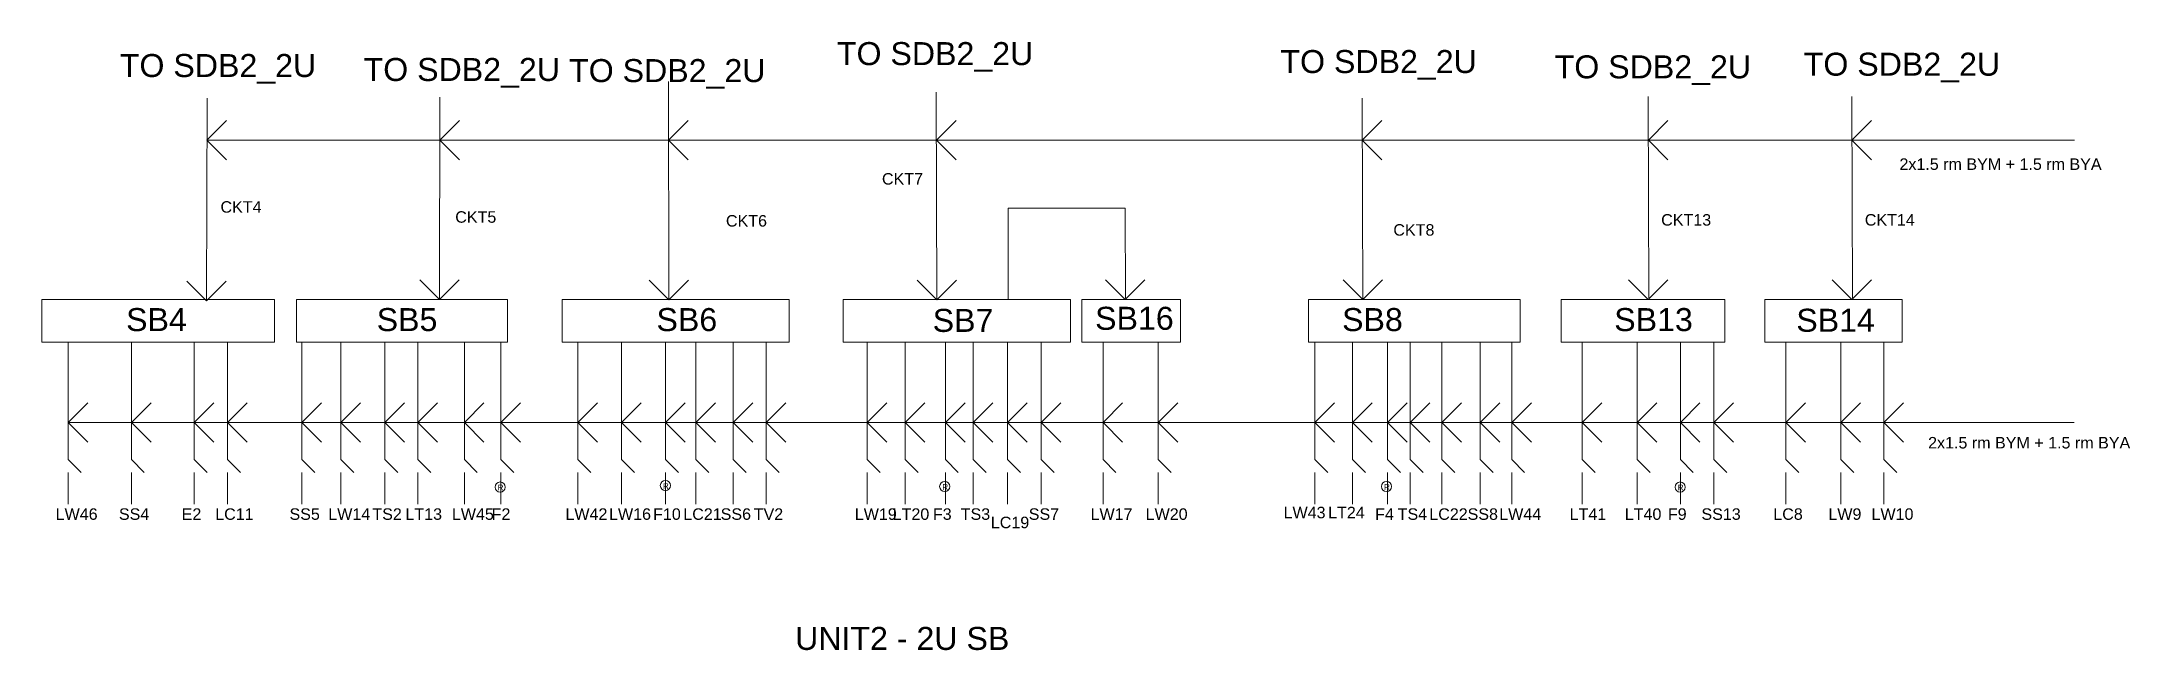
# Model space of a CAD drawing. Header units: inches. Extents: x 685 to 11694, y 256 to 9873.
# Drawn here: x 4784 to 6963, y 4913 to 5548 of the extents above; entities that cross this region are included whole.
import ezdxf

# ---------------------------------------------------------------- set-up
doc = ezdxf.new("R2010")
doc.units = ezdxf.units.IN
doc.header["$MEASUREMENT"] = 0
doc.layers.add('6.Circuits', color=255, linetype='Continuous', lineweight=15)
doc.styles.add('Text 1', font='arial.ttf', dxfattribs={"height": 6})

msp = doc.modelspace()

# ---------------------------------------------------------------- texts
at = {"layer": '6.Circuits', "attachment_point": 1, "style": 'Text 1'}
for s, width, heights, insert, char_height in [('{\\fArial Baltic|b0|i0|c186|p34;TO SDB}2{\\fArial Baltic|b0|i0|c186|p34;_2U}', 202.9412464, [50.68478], (5613.35926, 5547.63738), 24), ('{\\fArial Baltic|b0|i0|c186|p34;TO SDB}2{\\fArial Baltic|b0|i0|c186|p34;_2U}', 202.9412464, [50.68478], (6076.21542, 5539.34801), 24), ('{\\fArial Baltic|b0|i0|c186|p34;TO SDB}2{\\fArial Baltic|b0|i0|c186|p34;_2U}', 202.9412464, [50.68478], (6622.35668, 5536.58506), 24), ('{\\fArial Baltic|b0|i0|c186|p34;TO SDB}2{\\fArial Baltic|b0|i0|c186|p34;_2U}', 202.9412464, [50.68478], (4865.02603, 5535.20349), 24), ('{\\fArial Baltic|b0|i0|c186|p34;TO SDB}2{\\fArial Baltic|b0|i0|c186|p34;_2U}', 202.9412464, [50.68478], (5119.43087, 5531.05881), 24), ('{\\fArial Baltic|b0|i0|c186|p34;TO SDB}2{\\fArial Baltic|b0|i0|c186|p34;_2U}', 202.9412464, [50.68478], (5333.85926, 5529.90803), 24), ('{\\fArial Baltic|b0|i0|c186|p34;TO SDB}2{\\fArial Baltic|b0|i0|c186|p34;_2U}', 202.9412464, [50.68478], (6362.42104, 5533.82193), 24), ('{\\fArial Baltic|b0|i0|c186|p34;CKT}7', 30.6351565, [12.41746], (5660.37489, 5410.88086), 12), ('2x1.5 rm BYM + 1.5 rm BYA', 234.9454297, [37.98024], (6722.20821, 5426.2616), 12), ('{\\fArial|b0|i0|c186|p34;CKT}4', 14.5, [0], (4970.06185, 5381.60831), 12), ('{\\fArial|b0|i0|c186|p34;CKT}5', 14.5, [0], (5215.06185, 5371.10831), 12), ('{\\fArial Baltic|b0|i0|c186|p34;CKT}6', 30.6351565, [12.41746], (5497.56186, 5367.10831), 12), ('{\\fArial|b0|i0|c186|p34;CKT\\fArial Baltic|b0|i0|c186|p34;1}3', 14.5, [0], (6473.56186, 5368.09967), 12), ('{\\fArial|b0|i0|c186|p34;CKT\\fArial Baltic|b0|i0|c186|p34;1}4', 14.5, [0], (6686.06186, 5368.09967), 12), ('{\\fArial Baltic|b0|i0|c186|p34;CKT}8', 14.5, [0], (6194.06186, 5357.60831), 12), ('{\\fArial|b0|i0|c186|p34;SB}4', 14.5, [0], (4871.56185, 5270.01713), 24), ('{\\fArial|b0|i0|c186|p34;SB}5', 14.5, [0], (5133.06185, 5270.01733), 24), ('{\\fArial|b0|i0|c186|p34;SB}6', 14.5, [0], (5425.06186, 5270.01759), 24), ('{\\fArial|b0|i0|c186|p34;SB}7', 14.5, [0], (5713.30969, 5269.17647), 24), ('{\\fArial|b0|i0|c186|p34;SB1}6', 14.5, [0], (5882.81301, 5271.37147), 24), ('{\\fArial|b0|i0|c186|p34;SB}8', 14.5, [0], (6140.56186, 5270.02578), 24), ('{\\fArial|b0|i0|c186|p34;SB\\fArial|b0|i0|c186|p34;1}3', 14.5, [0], (6424.56186, 5270.02578), 24), ('{\\fArial|b0|i0|c186|p34;SB1}4', 14.5, [0], (6614.56699, 5269.32339), 24), ('2x1.5 rm BYM + 1.5 rm BYA', 234.9454297, [37.98024], (6752.10165, 5135.49787), 12), ('R', 5.5, [0], (5259.36517, 5085.75837), 6), ('R', 5.5, [0], (5431.86517, 5087.25837), 6), ('R', 5.5, [0], (5723.36517, 5086.25837), 6), ('R', 5.5, [0], (6184.36517, 5086.25837), 6), ('R', 5.5, [0], (6490.86517, 5085.75837), 6), ('{\\fArial|b0|i0|c186|p34;L\\fArial|b0|i0|c0|p34;W}46', 14.5, [0], (4798.06185, 5061.01713), 12), ('{\\fArial|b0|i0|c186|p34;SS}4', 14.5, [0], (4864.06185, 5061.01713), 12), ('{\\fArial|b0|i0|c186|p34;E}2', 14.5, [12.40928], (4929.56078, 5061.01713), 12), ('{\\fArial|b0|i0|c186|p34;LC\\fArial|b0|i0|c0|p34;1\\fArial|b0|i0|c186|p34;1}', 14.5, [0], (4964.56185, 5061.01713), 12), ('S{\\fArial|b0|i0|c186|p34;S\\fArial|b0|i0|c0|p34;5}', 14.5, [0], (5042.06078, 5061.01713), 12), ('{\\fArial|b0|i0|c186|p34;L\\fArial|b0|i0|c186|p34;W\\fArial|b0|i0|c0|p34;14}', 14.5, [0], (5082.56185, 5061.01713), 12), ('{\\fArial|b0|i0|c186|p34;TS}2', 14.5, [0], (5128.56078, 5061.01713), 12), ('{\\fArial|b0|i0|c186|p34;LT\\fArial|b0|i0|c186|p34;1}3', 14.5, [0], (5163.06185, 5061.01713), 12), ('{\\fArial|b0|i0|c186|p34;L\\fArial|b0|i0|c0|p34;W45}', 14.5, [0], (5211.56185, 5061.01713), 12), ('{\\fArial|b0|i0|c186|p34;F}2', 14.5, [0], (5253.06186, 5061.01713), 12), ('{\\fArial|b0|i0|c186|p34;L\\fArial|b0|i0|c186|p34;W\\fArial|b0|i0|c0|p34;42}', 14.5, [0], (5330.06186, 5061.01713), 12), ('{\\fArial|b0|i0|c186|p34;L\\fArial|b0|i0|c186|p34;W\\fArial|b0|i0|c0|p34;16}', 14.5, [0], (5375.56186, 5061.01713), 12), ('{\\fArial|b0|i0|c186|p34;F1}0', 14.5, [0], (5421.56078, 5061.01713), 12), ('{\\fArial|b0|i0|c186|p34;LC\\fArial|b0|i0|c0|p34;2\\fArial|b0|i0|c186|p34;1}', 14.5, [0], (5453.06186, 5061.01713), 12), ('{\\fArial|b0|i0|c0|p34;SS6}', 14.5, [0], (5492.06186, 5061.01713), 12), ('{\\fArial|b0|i0|c0|p34;TV2}', 14.5, [0], (5526.56186, 5061.01713), 12), ('{\\fArial|b0|i0|c186|p34;L\\fArial|b0|i0|c0|p34;W19}', 14.5, [0], (5632.06186, 5061.01713), 12), ('{\\fArial|b0|i0|c186|p34;LT\\fArial|b0|i0|c0|p34;20}', 14.5, [0], (5671.56186, 5061.01713), 12), ('{\\fArial|b0|i0|c186|p34;F}3', 14.5, [0], (5713.56078, 5061.01713), 12), ('{\\fArial|b0|i0|c186|p34;TS}3', 14.5, [0], (5742.56078, 5061.01713), 12), ('{\\fArial|b0|i0|c0|p34;SS7}', 14.5, [0], (5813.56186, 5061.01713), 12), ('{\\fArial|b0|i0|c186|p34;L\\fArial|b0|i0|c0|p34;W17}', 14.5, [0], (5878.06186, 5061.01713), 12), ('{\\fArial|b0|i0|c186|p34;L\\fArial|b0|i0|c0|p34;W20}', 14.5, [0], (5935.56186, 5061.01713), 12), ('{\\fArial|b0|i0|c186|p34;L\\fArial|b0|i0|c0|p34;W43}', 14.5, [0], (6079.51776, 5062.62224), 12), ('{\\fArial|b0|i0|c186|p34;L\\fArial|b0|i0|c0|p34;T24}', 14.5, [0], (6125.97856, 5062.62218), 12), ('{\\fArial|b0|i0|c186|p34;F}4', 14.5, [0], (6175.06078, 5061.01713), 12), ('{\\fArial|b0|i0|c186|p34;TS}4', 14.5, [0], (6198.56078, 5061.01713), 12), ('{\\fArial|b0|i0|c186|p34;LC\\fArial|b0|i0|c0|p34;22}', 14.5, [0], (6231.56186, 5061.01713), 12), ('{\\fArial|b0|i0|c0|p34;SS8}', 14.5, [0], (6271.56186, 5061.01713), 12), ('{\\fArial|b0|i0|c0|p34;LW44}', 14.5, [0], (6304.56186, 5061.01713), 12), ('{\\fArial|b0|i0|c186|p34;LT}41', 14.5, [0], (6378.06186, 5061.01713), 12), ('{\\fArial|b0|i0|c186|p34;LT}40', 14.5, [0], (6435.56186, 5061.01713), 12), ('{\\fArial|b0|i0|c186|p34;F}9', 14.5, [0], (6480.56078, 5061.01713), 12), ('{\\fArial|b0|i0|c0|p34;SS13}', 14.5, [0], (6515.56186, 5061.01713), 12), ('{\\fArial|b0|i0|c186|p34;L\\fArial|b0|i0|c0|p34;C8}', 14.5, [0], (6590.56186, 5061.01713), 12), ('{\\fArial|b0|i0|c186|p34;L\\fArial|b0|i0|c0|p34;W9}', 14.5, [0], (6648.06186, 5061.01713), 12), ('{\\fArial|b0|i0|c0|p34;LW10}', 14.5, [0], (6693.06078, 5061.01713), 12), ('{\\fArial|b0|i0|c186|p34;LC\\fArial|b0|i0|c0|p34;19}', 14.5, [0], (5774.00021, 5052.28092), 12), ('{\\fArial Baltic|b0|i0|c186|p34;UNIT}2{\\fArial Baltic|b0|i0|c186|p34; - 2U SB}', 247.1568428, [55.99744], (5569.72951, 4937.25229), 24)]:
    msp.add_mtext_dynamic_manual_height_columns(s, width=width, gutter_width=30, heights=heights, dxfattribs=dict(at, insert=insert, char_height=char_height))

# ---------------------------------------------------------------- linework, layer by layer
at = {"layer": '6.Circuits'}
for p, q in [((5438.06186, 5279.01759), (5437.56186, 5506.59967)), ((5717.56186, 5279.01759), (5717.06186, 5495.43396)), ((4955.56078, 5279.01713), (4956.06185, 5489.10831)), ((5198.56278, 5279.01733), (5199.06185, 5490.10831)), ((6162.06186, 5279.02578), (6161.56186, 5489.10831)), ((6460.56186, 5280.61697), (6460.06186, 5490.69951)), ((6673.06186, 5280.61697), (6672.56186, 5490.69951)), ((4955.95769, 5445.43396), (4976.45769, 5465.93396)), ((5198.95623, 5445.43396), (5219.45623, 5465.93396)), ((5437.69624, 5445.43396), (5458.19624, 5465.93396)), ((5717.17737, 5445.43396), (5737.67737, 5465.93396)), ((6161.6658, 5445.43396), (6182.1658, 5465.93396)), ((6460.16959, 5445.43396), (6480.66959, 5465.93396)), ((6672.66959, 5445.43396), (6693.16959, 5465.93396)), ((4955.95769, 5445.43396), (6905.06186, 5445.43396)), ((4955.95769, 5445.43396), (4976.45769, 5424.93396)), ((5198.95623, 5445.43396), (5219.45623, 5424.93396)), ((5437.69624, 5445.43396), (5458.19624, 5424.93396)), ((5717.17737, 5445.43396), (5737.67737, 5424.93396)), ((6161.6658, 5445.43396), (6182.1658, 5424.93396)), ((6460.16959, 5445.43396), (6480.66959, 5424.93396)), ((6672.66959, 5445.43396), (6693.16959, 5424.93396)), ((5791.95833, 5374.43396), (5914.33837, 5374.43396)), ((5791.95833, 5374.43396), (5791.95833, 5279.02578)), ((5914.56186, 5280.53444), (5914.33837, 5374.43396)), ((4955.5627, 5277.51712), (4935.0627, 5298.01712)), ((4955.5627, 5277.51712), (4976.0627, 5298.01712)), ((5198.5627, 5279.01712), (5178.0627, 5299.51712)), ((5198.5627, 5279.01712), (5219.0627, 5299.51712)), ((5438.0627, 5278.51712), (5417.5627, 5299.01712)), ((5438.0627, 5278.51712), (5458.5627, 5299.01712)), ((5717.5627, 5278.51712), (5697.0627, 5299.01712)), ((5717.5627, 5278.51712), (5738.0627, 5299.01712)), ((5914.0627, 5279.02578), (5893.5627, 5299.52578)), ((5914.0627, 5279.02578), (5934.5627, 5299.52578)), ((6162.0627, 5279.01712), (6141.5627, 5299.51712)), ((6162.0627, 5279.01712), (6182.5627, 5299.51712)), ((6460.0627, 5279.10831), (6439.5627, 5299.60831)), ((6460.0627, 5279.10831), (6480.5627, 5299.60831)), ((6672.5627, 5279.10831), (6652.0627, 5299.60831)), ((6672.5627, 5279.10831), (6693.0627, 5299.60831)), ((4811.06185, 5150.51713), (4811.06185, 5234.51713)), ((4877.06185, 5150.51713), (4877.06185, 5234.51713)), ((4942.56078, 5150.51713), (4942.56078, 5234.51713)), ((4977.56185, 5150.51713), (4977.56185, 5234.51713)), ((5055.06078, 5150.51713), (5055.06078, 5234.51713)), ((5095.56185, 5150.51713), (5095.56185, 5234.51713)), ((5141.56078, 5150.51713), (5141.56078, 5234.51713)), ((5176.06185, 5150.51713), (5176.06185, 5234.51713)), ((5224.56185, 5150.51713), (5224.56185, 5234.51713)), ((5262.56078, 5150.51713), (5262.56078, 5234.51713)), ((5343.06186, 5150.51713), (5343.06186, 5234.51713)), ((5388.56186, 5150.51713), (5388.56186, 5234.51713)), ((5434.56078, 5150.51713), (5434.56078, 5234.51713)), ((5466.06186, 5150.51713), (5466.06186, 5234.51713)), ((5505.06186, 5150.51713), (5505.06186, 5234.51713)), ((5539.56186, 5150.51713), (5539.56186, 5234.51713)), ((5645.06186, 5150.51713), (5645.06186, 5234.51713)), ((5684.56186, 5150.51713), (5684.56186, 5234.51713)), ((5726.56078, 5150.51713), (5726.56078, 5234.51713)), ((5755.56078, 5150.51713), (5755.56078, 5234.51713)), ((5791.56186, 5150.51713), (5791.56186, 5234.51713)), ((5826.56186, 5150.51713), (5826.56186, 5234.51713)), ((5891.06186, 5150.51713), (5891.06186, 5234.51713)), ((5948.56186, 5150.51713), (5948.56186, 5234.51713)), ((6112.06186, 5150.51713), (6112.06186, 5234.51713)), ((6151.56186, 5150.51713), (6151.56186, 5234.51713)), ((6188.06078, 5150.51713), (6188.06078, 5234.51713)), ((6211.56078, 5150.51713), (6211.56078, 5234.51713)), ((6244.56186, 5150.51713), (6244.56186, 5234.51713)), ((6284.56186, 5150.51713), (6284.56186, 5234.51713)), ((6317.56186, 5150.51713), (6317.56186, 5234.51713)), ((6391.06186, 5150.51713), (6391.06186, 5234.51713)), ((6448.56186, 5150.51713), (6448.56186, 5234.51713)), ((6493.56078, 5150.51713), (6493.56078, 5234.51713)), ((6528.56186, 5150.51713), (6528.56186, 5234.51713)), ((6603.56186, 5150.51713), (6603.56186, 5234.51713)), ((6661.06186, 5150.51713), (6661.06186, 5234.51713)), ((6706.06078, 5150.51713), (6706.06078, 5234.51713)), ((4811.06185, 5150.51713), (4831.56185, 5171.01713)), ((4877.06185, 5150.51713), (4897.56185, 5171.01713)), ((4942.56078, 5150.51713), (4963.06078, 5171.01713)), ((4977.56185, 5150.51713), (4998.06185, 5171.01713)), ((5055.06078, 5150.51713), (5075.56078, 5171.01713)), ((5095.56185, 5150.51713), (5116.06185, 5171.01713)), ((5141.56078, 5150.51713), (5162.06078, 5171.01713)), ((5176.06185, 5150.51713), (5196.56185, 5171.01713)), ((5224.56185, 5150.51713), (5245.06185, 5171.01713)), ((5262.56078, 5150.51713), (5283.06078, 5171.01713)), ((5343.06186, 5150.51713), (5363.56186, 5171.01713)), ((5388.56186, 5150.51713), (5409.06186, 5171.01713)), ((5434.56078, 5150.51713), (5455.06078, 5171.01713)), ((5466.06186, 5150.51713), (5486.56186, 5171.01713)), ((5505.06186, 5150.51713), (5525.56186, 5171.01713)), ((5539.56186, 5150.51713), (5560.06186, 5171.01713)), ((5645.06186, 5150.51713), (5665.56186, 5171.01713)), ((5684.56186, 5150.51713), (5705.06186, 5171.01713)), ((5726.56078, 5150.51713), (5747.06078, 5171.01713)), ((5755.56078, 5150.51713), (5776.06078, 5171.01713)), ((5791.56186, 5150.51713), (5812.06186, 5171.01713)), ((5826.56186, 5150.51713), (5847.06186, 5171.01713)), ((5891.06186, 5150.51713), (5911.56186, 5171.01713)), ((5948.56186, 5150.51713), (5969.06186, 5171.01713)), ((6112.06186, 5150.51713), (6132.56186, 5171.01713)), ((6151.56186, 5150.51713), (6172.06186, 5171.01713)), ((6188.06078, 5150.51713), (6208.56078, 5171.01713)), ((6211.56078, 5150.51713), (6232.06078, 5171.01713)), ((6244.56186, 5150.51713), (6265.06186, 5171.01713)), ((6284.56186, 5150.51713), (6305.06186, 5171.01713)), ((6317.56186, 5150.51713), (6338.06186, 5171.01713)), ((6391.06186, 5150.51713), (6411.56186, 5171.01713)), ((6448.56186, 5150.51713), (6469.06186, 5171.01713)), ((6493.56078, 5150.51713), (6514.06078, 5171.01713)), ((6528.56186, 5150.51713), (6549.06186, 5171.01713)), ((6603.56186, 5150.51713), (6624.06186, 5171.01713)), ((6661.06186, 5150.51713), (6681.56186, 5171.01713)), ((6706.06078, 5150.51713), (6726.56078, 5171.01713)), ((4811.06185, 5150.51713), (4811.06185, 5112.01713)), ((4811.06185, 5150.51713), (4831.56185, 5130.01713)), ((4811.06185, 5150.51713), (6904.56186, 5150.51713)), ((4877.06185, 5150.51713), (4877.06185, 5112.01713)), ((4877.06185, 5150.51713), (4897.56185, 5130.01713)), ((4942.56078, 5150.51713), (4942.56078, 5112.01713)), ((4942.56078, 5150.51713), (4963.06078, 5130.01713)), ((4977.56185, 5150.51713), (4977.56185, 5112.01713)), ((4977.56185, 5150.51713), (4998.06185, 5130.01713)), ((5055.06078, 5150.51713), (5055.06078, 5112.01713)), ((5055.06078, 5150.51713), (5075.56078, 5130.01713)), ((5095.56185, 5150.51713), (5095.56185, 5112.01713)), ((5095.56185, 5150.51713), (5116.06185, 5130.01713)), ((5141.56078, 5150.51713), (5141.56078, 5112.01713)), ((5141.56078, 5150.51713), (5162.06078, 5130.01713)), ((5176.06185, 5150.51713), (5176.06185, 5112.01713)), ((5176.06185, 5150.51713), (5196.56185, 5130.01713)), ((5224.56185, 5150.51713), (5224.56185, 5112.01713)), ((5224.56185, 5150.51713), (5245.06185, 5130.01713)), ((5262.56078, 5150.51713), (5262.56078, 5112.01713)), ((5262.56078, 5150.51713), (5283.06078, 5130.01713)), ((5343.06186, 5150.51713), (5343.06186, 5112.01713)), ((5343.06186, 5150.51713), (5363.56186, 5130.01713)), ((5388.56186, 5150.51713), (5388.56186, 5112.01713)), ((5388.56186, 5150.51713), (5409.06186, 5130.01713)), ((5434.56078, 5150.51713), (5434.56078, 5112.01713)), ((5434.56078, 5150.51713), (5455.06078, 5130.01713)), ((5466.06186, 5150.51713), (5466.06186, 5112.01713)), ((5466.06186, 5150.51713), (5486.56186, 5130.01713)), ((5505.06186, 5150.51713), (5505.06186, 5112.01713)), ((5505.06186, 5150.51713), (5525.56186, 5130.01713)), ((5539.56186, 5150.51713), (5539.56186, 5112.01713)), ((5539.56186, 5150.51713), (5560.06186, 5130.01713)), ((5645.06186, 5150.51713), (5645.06186, 5112.01713)), ((5645.06186, 5150.51713), (5665.56186, 5130.01713)), ((5684.56186, 5150.51713), (5684.56186, 5112.01713)), ((5684.56186, 5150.51713), (5705.06186, 5130.01713)), ((5726.56078, 5150.51713), (5726.56078, 5112.01713)), ((5726.56078, 5150.51713), (5747.06078, 5130.01713)), ((5755.56078, 5150.51713), (5755.56078, 5112.01713)), ((5755.56078, 5150.51713), (5776.06078, 5130.01713)), ((5791.56186, 5150.51713), (5791.56186, 5112.01713)), ((5791.56186, 5150.51713), (5812.06186, 5130.01713)), ((5826.56186, 5150.51713), (5826.56186, 5112.01713)), ((5826.56186, 5150.51713), (5847.06186, 5130.01713)), ((5891.06186, 5150.51713), (5891.06186, 5112.01713)), ((5891.06186, 5150.51713), (5911.56186, 5130.01713)), ((5948.56186, 5150.51713), (5948.56186, 5112.01713)), ((5948.56186, 5150.51713), (5969.06186, 5130.01713)), ((6112.06186, 5150.51713), (6112.06186, 5112.01713)), ((6112.06186, 5150.51713), (6132.56186, 5130.01713)), ((6151.56186, 5150.51713), (6151.56186, 5112.01713)), ((6151.56186, 5150.51713), (6172.06186, 5130.01713)), ((6188.06078, 5150.51713), (6188.06078, 5112.01713)), ((6188.06078, 5150.51713), (6208.56078, 5130.01713)), ((6211.56078, 5150.51713), (6211.56078, 5112.01713)), ((6211.56078, 5150.51713), (6232.06078, 5130.01713)), ((6244.56186, 5150.51713), (6244.56186, 5112.01713)), ((6244.56186, 5150.51713), (6265.06186, 5130.01713)), ((6284.56186, 5150.51713), (6284.56186, 5112.01713)), ((6284.56186, 5150.51713), (6305.06186, 5130.01713)), ((6317.56186, 5150.51713), (6317.56186, 5112.01713)), ((6317.56186, 5150.51713), (6338.06186, 5130.01713)), ((6391.06186, 5150.51713), (6391.06186, 5112.01713)), ((6391.06186, 5150.51713), (6411.56186, 5130.01713)), ((6448.56186, 5150.51713), (6448.56186, 5112.01713)), ((6448.56186, 5150.51713), (6469.06186, 5130.01713)), ((6493.56078, 5150.51713), (6493.56078, 5112.01713)), ((6493.56078, 5150.51713), (6514.06078, 5130.01713)), ((6528.56186, 5150.51713), (6528.56186, 5112.01713)), ((6528.56186, 5150.51713), (6549.06186, 5130.01713)), ((6603.56186, 5150.51713), (6603.56186, 5112.01713)), ((6603.56186, 5150.51713), (6624.06186, 5130.01713)), ((6661.06186, 5150.51713), (6661.06186, 5112.01713)), ((6661.06186, 5150.51713), (6681.56186, 5130.01713)), ((6706.06078, 5150.51713), (6706.06078, 5112.01713)), ((6706.06078, 5150.51713), (6726.56078, 5130.01713)), ((4811.06185, 5112.01713), (4824.56185, 5098.51713)), ((4877.06185, 5112.01713), (4890.56185, 5098.51713)), ((4942.56078, 5112.01713), (4956.06078, 5098.51713)), ((4977.56185, 5112.01713), (4991.06185, 5098.51713)), ((5055.06078, 5112.01713), (5068.56078, 5098.51713)), ((5095.56185, 5112.01713), (5109.06185, 5098.51713)), ((5141.56078, 5112.01713), (5155.06078, 5098.51713)), ((5176.06185, 5112.01713), (5189.56185, 5098.51713)), ((5224.56185, 5112.01713), (5238.06185, 5098.51713)), ((5262.56078, 5112.01713), (5276.06078, 5098.51713)), ((5343.06186, 5112.01713), (5356.56186, 5098.51713)), ((5388.56186, 5112.01713), (5402.06186, 5098.51713)), ((5434.56078, 5112.01713), (5448.06078, 5098.51713)), ((5466.06186, 5112.01713), (5479.56186, 5098.51713)), ((5505.06186, 5112.01713), (5518.56186, 5098.51713)), ((5539.56186, 5112.01713), (5553.06186, 5098.51713)), ((5645.06186, 5112.01713), (5658.56186, 5098.51713)), ((5684.56186, 5112.01713), (5698.06186, 5098.51713)), ((5726.56078, 5112.01713), (5740.06078, 5098.51713)), ((5755.56078, 5112.01713), (5769.06078, 5098.51713)), ((5791.56186, 5112.01713), (5805.06186, 5098.51713)), ((5826.56186, 5112.01713), (5840.06186, 5098.51713)), ((5891.06186, 5112.01713), (5904.56186, 5098.51713)), ((5948.56186, 5112.01713), (5962.06186, 5098.51713)), ((6112.06186, 5112.01713), (6125.56186, 5098.51713)), ((6151.56186, 5112.01713), (6165.06186, 5098.51713)), ((6188.06078, 5112.01713), (6201.56078, 5098.51713)), ((6211.56078, 5112.01713), (6225.06078, 5098.51713)), ((6244.56186, 5112.01713), (6258.06186, 5098.51713)), ((6284.56186, 5112.01713), (6298.06186, 5098.51713)), ((6317.56186, 5112.01713), (6331.06186, 5098.51713)), ((6391.06186, 5112.01713), (6404.56186, 5098.51713)), ((6448.56186, 5112.01713), (6462.06186, 5098.51713)), ((6493.56078, 5112.01713), (6507.06078, 5098.51713)), ((6528.56186, 5112.01713), (6542.06186, 5098.51713)), ((6603.56186, 5112.01713), (6617.06186, 5098.51713)), ((6661.06186, 5112.01713), (6674.56186, 5098.51713)), ((6706.06078, 5112.01713), (6719.56078, 5098.51713)), ((4811.06185, 5098.51713), (4811.06185, 5065.51713)), ((4877.06185, 5098.51713), (4877.06185, 5065.51713)), ((4942.56078, 5098.51713), (4942.56078, 5065.51713)), ((4977.56185, 5098.51713), (4977.56185, 5065.51713)), ((5055.06078, 5098.51713), (5055.06078, 5065.51713)), ((5095.56185, 5098.51713), (5095.56185, 5065.51713)), ((5141.56078, 5098.51713), (5141.56078, 5065.51713)), ((5176.06185, 5098.51713), (5176.06185, 5065.51713)), ((5224.56185, 5098.51713), (5224.56185, 5065.51713)), ((5262.56078, 5098.51713), (5262.56078, 5065.51713)), ((5343.06186, 5098.51713), (5343.06186, 5065.51713)), ((5388.56186, 5098.51713), (5388.56186, 5065.51713)), ((5434.56078, 5098.51713), (5434.56078, 5065.51713)), ((5466.06186, 5098.51713), (5466.06186, 5065.51713)), ((5505.06186, 5098.51713), (5505.06186, 5065.51713)), ((5539.56186, 5098.51713), (5539.56186, 5065.51713)), ((5645.06186, 5098.51713), (5645.06186, 5065.51713)), ((5684.56186, 5098.51713), (5684.56186, 5065.51713)), ((5726.56078, 5098.51713), (5726.56078, 5065.51713)), ((5755.56078, 5098.51713), (5755.56078, 5065.51713)), ((5791.56186, 5098.51713), (5791.56186, 5065.51713)), ((5826.56186, 5098.51713), (5826.56186, 5065.51713)), ((5891.06186, 5098.51713), (5891.06186, 5065.51713)), ((5948.56186, 5098.51713), (5948.56186, 5065.51713)), ((6112.06186, 5098.51713), (6112.06186, 5065.51713)), ((6151.56186, 5098.51713), (6151.56186, 5065.51713)), ((6188.06078, 5098.51713), (6188.06078, 5065.51713)), ((6211.56078, 5098.51713), (6211.56078, 5065.51713)), ((6244.56186, 5098.51713), (6244.56186, 5065.51713)), ((6284.56186, 5098.51713), (6284.56186, 5065.51713)), ((6317.56186, 5098.51713), (6317.56186, 5065.51713)), ((6391.06186, 5098.51713), (6391.06186, 5065.51713)), ((6448.56186, 5098.51713), (6448.56186, 5065.51713)), ((6493.56078, 5098.51713), (6493.56078, 5065.51713)), ((6528.56186, 5098.51713), (6528.56186, 5065.51713)), ((6603.56186, 5098.51713), (6603.56186, 5065.51713)), ((6661.06186, 5098.51713), (6661.06186, 5065.51713)), ((6706.06078, 5098.51713), (6706.06078, 5065.51713))]:
    msp.add_line(p, q, dxfattribs=at)
for points in [[(4783.56185, 5279.01713), (5026.56078, 5279.01713), (5026.56078, 5234.51713), (4783.56185, 5234.51713)], [(5049.56185, 5279.01733), (5269.56278, 5279.01733), (5269.56278, 5234.51733), (5049.56185, 5234.51733)], [(5326.56186, 5279.01759), (5563.56186, 5279.01759), (5563.56186, 5234.51759), (5326.56186, 5234.51759)], [(5620.06186, 5279.02578), (5857.06186, 5279.02578), (5857.06186, 5234.52578), (5620.06186, 5234.52578)], [(5869.06186, 5279.02578), (5972.06186, 5279.02578), (5972.06186, 5234.52578), (5869.06186, 5234.52578)], [(6105.56186, 5279.02578), (6326.56186, 5279.02578), (6326.56186, 5234.52578), (6105.56186, 5234.52578)], [(6369.06186, 5279.02578), (6540.06186, 5279.02578), (6540.06186, 5234.52578), (6369.06186, 5234.52578)], [(6581.56186, 5279.02578), (6725.06186, 5279.02578), (6725.06186, 5234.52578), (6581.56186, 5234.52578)]]:
    msp.add_lwpolyline(points, close=True, dxfattribs=at)
for centre in [(5261.86517, 5083.25837), (5434.36517, 5084.75837), (5725.86517, 5083.75837), (6186.86517, 5083.75837), (6493.36517, 5083.25837)]:
    msp.add_circle(centre, 5.3033, dxfattribs=at)

msp.set_redraw_order([(e.dxf.handle, doc.entitydb.next_handle()) for e in msp.query("TEXT MTEXT ATTDEF DIMENSION ARC_DIMENSION")])  # texts and dimensions are drawn at this point

doc.saveas('drawing.dxf')
